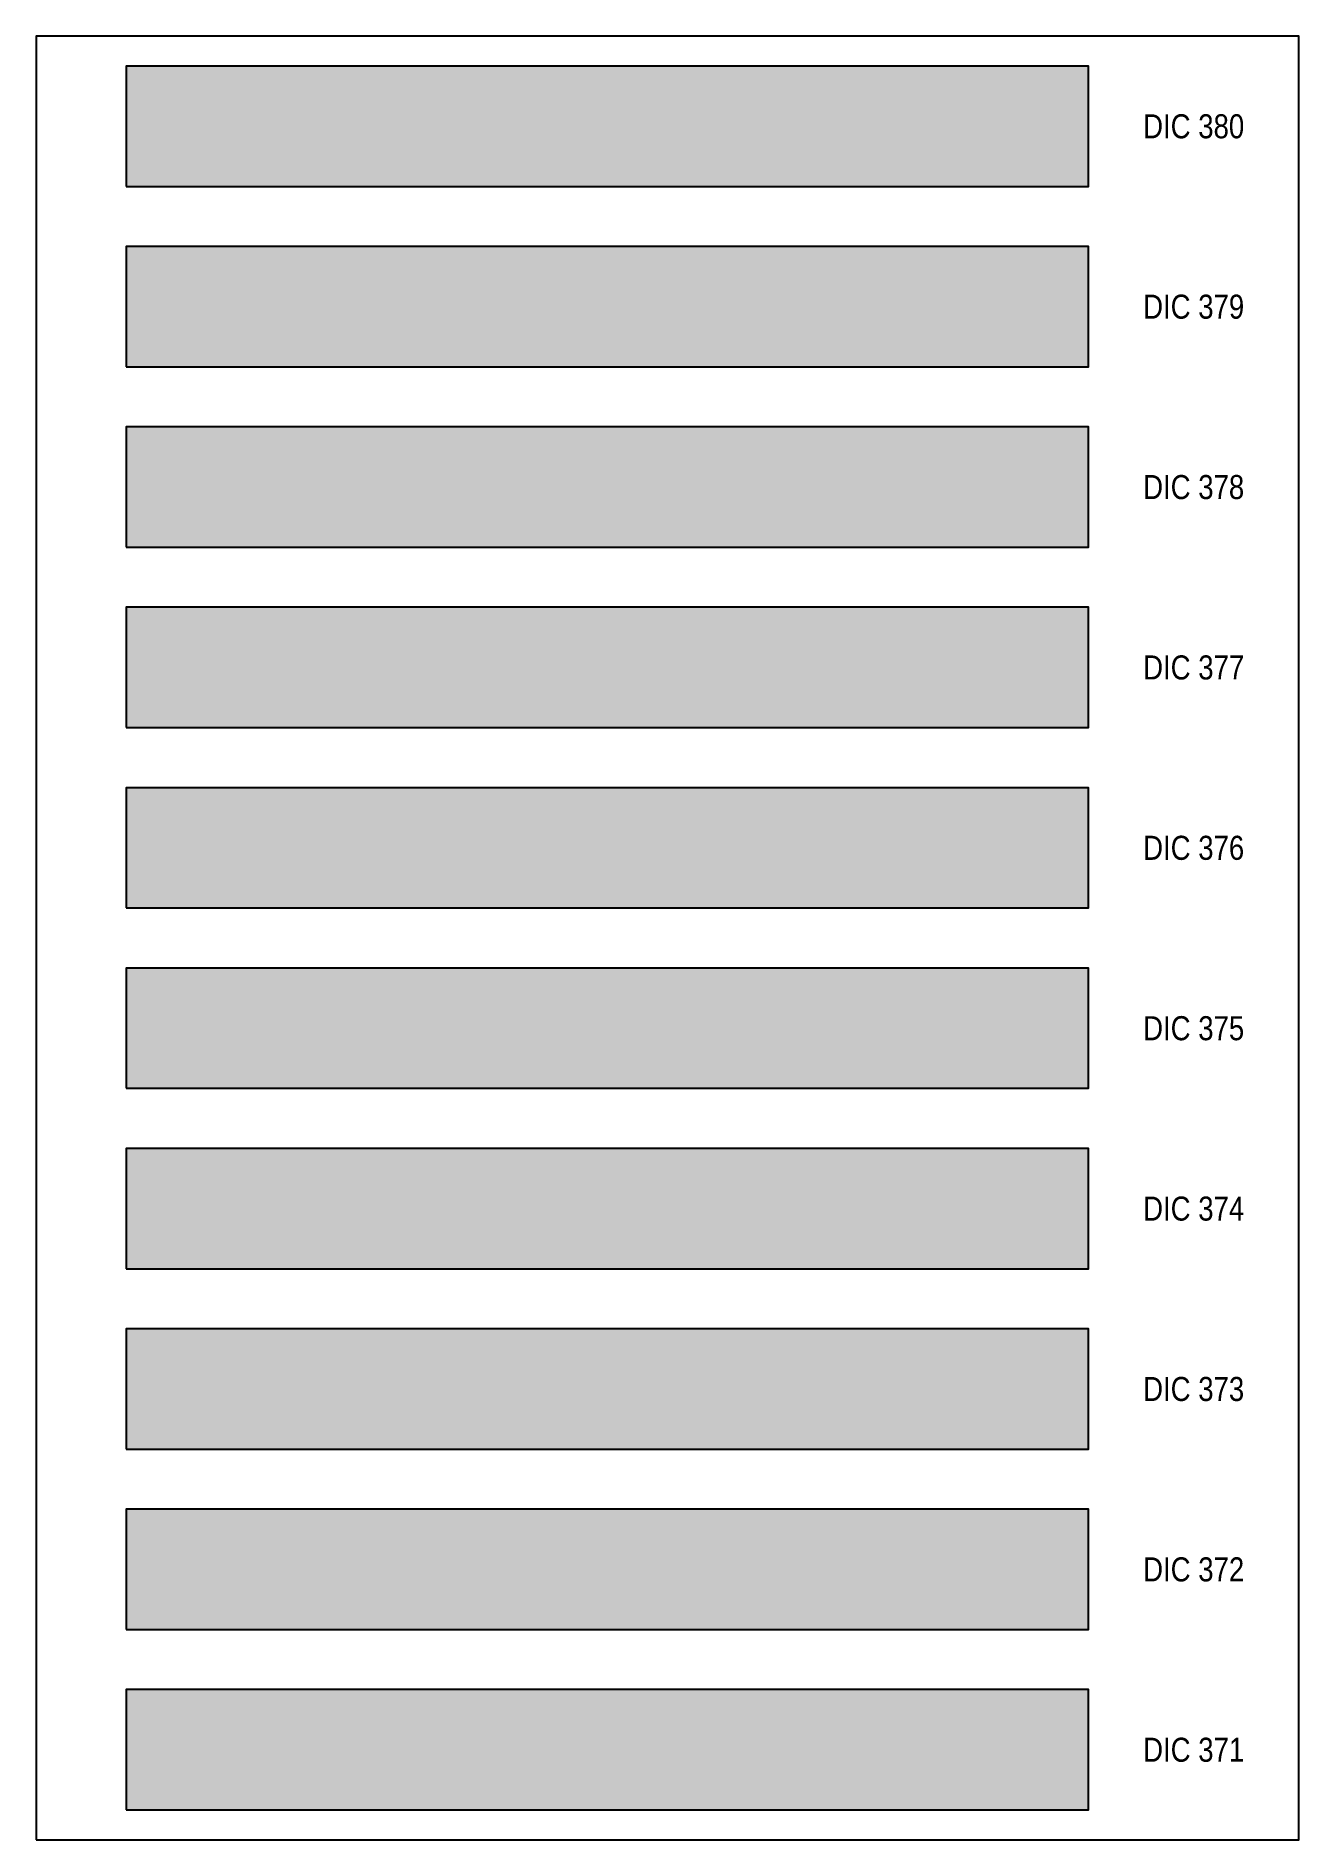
# Model space of a CAD drawing. Header units: millimetres. Extents: x -813692 to 807431, y 0 to 1813163.
# Drawn here: x 0 to 210, y 11100 to 11400 of the extents above; entities that cross this region are included whole.
import ezdxf
from ezdxf.enums import TextEntityAlignment as Align

# ---------------------------------------------------------------- set-up
doc = ezdxf.new("R2010")
doc.units = ezdxf.units.MM
doc.styles.get("Standard").update_dxf_attribs({"font": 'ARIALN.TTF'})

msp = doc.modelspace()

# ---------------------------------------------------------------- texts
at = {"layer": 'Defpoints', "color": 7, "ltscale": 100}
for s, p in [('DIC 380', (192.5, 11385)), ('DIC 379', (192.5, 11355)), ('DIC 378', (192.5, 11325)), ('DIC 377', (192.5, 11295)), ('DIC 376', (192.5, 11265)), ('DIC 375', (192.5, 11235)), ('DIC 374', (192.5, 11205)), ('DIC 373', (192.5, 11175)), ('DIC 372', (192.5, 11145)), ('DIC 371', (192.5, 11115))]:
    msp.add_text(s, height=4, dxfattribs=at).set_placement(p, align=Align.MIDDLE)

# ---------------------------------------------------------------- hatches: boundary and pattern name
at = {"layer": 'Defpoints', "ltscale": 100, "true_color": 0x244a3a}
msp.add_hatch(color=119, dxfattribs=at).paths.add_polyline_path([(15, 11375), (175, 11375), (175, 11395), (15, 11395)])
at = {"layer": 'Defpoints', "ltscale": 100, "true_color": 0x1c4937}
msp.add_hatch(color=119, dxfattribs=at).paths.add_polyline_path([(15, 11345), (175, 11345), (175, 11365), (15, 11365)])
at = {"layer": 'Defpoints', "ltscale": 100, "true_color": 0x295d3f}
msp.add_hatch(color=129, dxfattribs=at).paths.add_polyline_path([(15, 11315), (175, 11315), (175, 11335), (15, 11335)])
at = {"layer": 'Defpoints', "ltscale": 100, "true_color": 0x2f6339}
msp.add_hatch(color=119, dxfattribs=at).paths.add_polyline_path([(15, 11285), (175, 11285), (175, 11305), (15, 11305)])
at = {"layer": 'Defpoints', "ltscale": 100, "true_color": 0x3d733d}
msp.add_hatch(color=97, dxfattribs=at).paths.add_polyline_path([(15, 11255), (175, 11255), (175, 11275), (15, 11275)])
at = {"layer": 'Defpoints', "ltscale": 100, "true_color": 0x4f7031}
msp.add_hatch(color=87, dxfattribs=at).paths.add_polyline_path([(15, 11225), (175, 11225), (175, 11245), (15, 11245)])
at = {"layer": 'Defpoints', "ltscale": 100, "true_color": 0x606c29}
msp.add_hatch(color=77, dxfattribs=at).paths.add_polyline_path([(15, 11195), (175, 11195), (175, 11215), (15, 11215)])
at = {"layer": 'Defpoints', "ltscale": 100, "true_color": 0x666c1d}
msp.add_hatch(color=66, dxfattribs=at).paths.add_polyline_path([(15, 11165), (175, 11165), (175, 11185), (15, 11185)])
at = {"layer": 'Defpoints', "ltscale": 100, "true_color": 0x808220}
msp.add_hatch(color=57, dxfattribs=at).paths.add_polyline_path([(15, 11135), (175, 11135), (175, 11155), (15, 11155)])
at = {"layer": 'Defpoints', "ltscale": 100, "true_color": 0x968313}
msp.add_hatch(color=44, dxfattribs=at).paths.add_polyline_path([(15, 11105), (175, 11105), (175, 11125), (15, 11125)])

# ---------------------------------------------------------------- linework, layer by layer
at = {"layer": 'Defpoints', "color": 7, "ltscale": 100}
msp.add_lwpolyline([(0, 11100), (210, 11100), (210, 11400), (0, 11400)], close=True, dxfattribs=at)
msp.add_lwpolyline([(0, 11100), (210, 11100), (210, 11400), (0, 11400)], close=True, dxfattribs=at)
at = {"layer": 'Defpoints', "color": 119, "ltscale": 100, "true_color": 0x244a3a}
msp.add_lwpolyline([(15, 11375), (175, 11375), (175, 11395), (15, 11395)], close=True, dxfattribs=at)
at = {"layer": 'Defpoints', "color": 119, "ltscale": 100, "true_color": 0x1c4937}
msp.add_lwpolyline([(15, 11345), (175, 11345), (175, 11365), (15, 11365)], close=True, dxfattribs=at)
at = {"layer": 'Defpoints', "color": 129, "ltscale": 100, "true_color": 0x295d3f}
msp.add_lwpolyline([(15, 11315), (175, 11315), (175, 11335), (15, 11335)], close=True, dxfattribs=at)
at = {"layer": 'Defpoints', "color": 119, "ltscale": 100, "true_color": 0x2f6339}
msp.add_lwpolyline([(15, 11285), (175, 11285), (175, 11305), (15, 11305)], close=True, dxfattribs=at)
at = {"layer": 'Defpoints', "color": 97, "ltscale": 100, "true_color": 0x3d733d}
msp.add_lwpolyline([(15, 11255), (175, 11255), (175, 11275), (15, 11275)], close=True, dxfattribs=at)
at = {"layer": 'Defpoints', "color": 87, "ltscale": 100, "true_color": 0x4f7031}
msp.add_lwpolyline([(15, 11225), (175, 11225), (175, 11245), (15, 11245)], close=True, dxfattribs=at)
at = {"layer": 'Defpoints', "color": 77, "ltscale": 100, "true_color": 0x606c29}
msp.add_lwpolyline([(15, 11195), (175, 11195), (175, 11215), (15, 11215)], close=True, dxfattribs=at)
at = {"layer": 'Defpoints', "color": 66, "ltscale": 100, "true_color": 0x666c1d}
msp.add_lwpolyline([(15, 11165), (175, 11165), (175, 11185), (15, 11185)], close=True, dxfattribs=at)
at = {"layer": 'Defpoints', "color": 57, "ltscale": 100, "true_color": 0x808220}
msp.add_lwpolyline([(15, 11135), (175, 11135), (175, 11155), (15, 11155)], close=True, dxfattribs=at)
at = {"layer": 'Defpoints', "color": 44, "ltscale": 100, "true_color": 0x968313}
msp.add_lwpolyline([(15, 11105), (175, 11105), (175, 11125), (15, 11125)], close=True, dxfattribs=at)

msp.set_redraw_order([(e.dxf.handle, doc.entitydb.next_handle()) for e in msp.query("TEXT MTEXT ATTDEF DIMENSION ARC_DIMENSION")])  # texts and dimensions are drawn at this point

doc.saveas('drawing.dxf')
